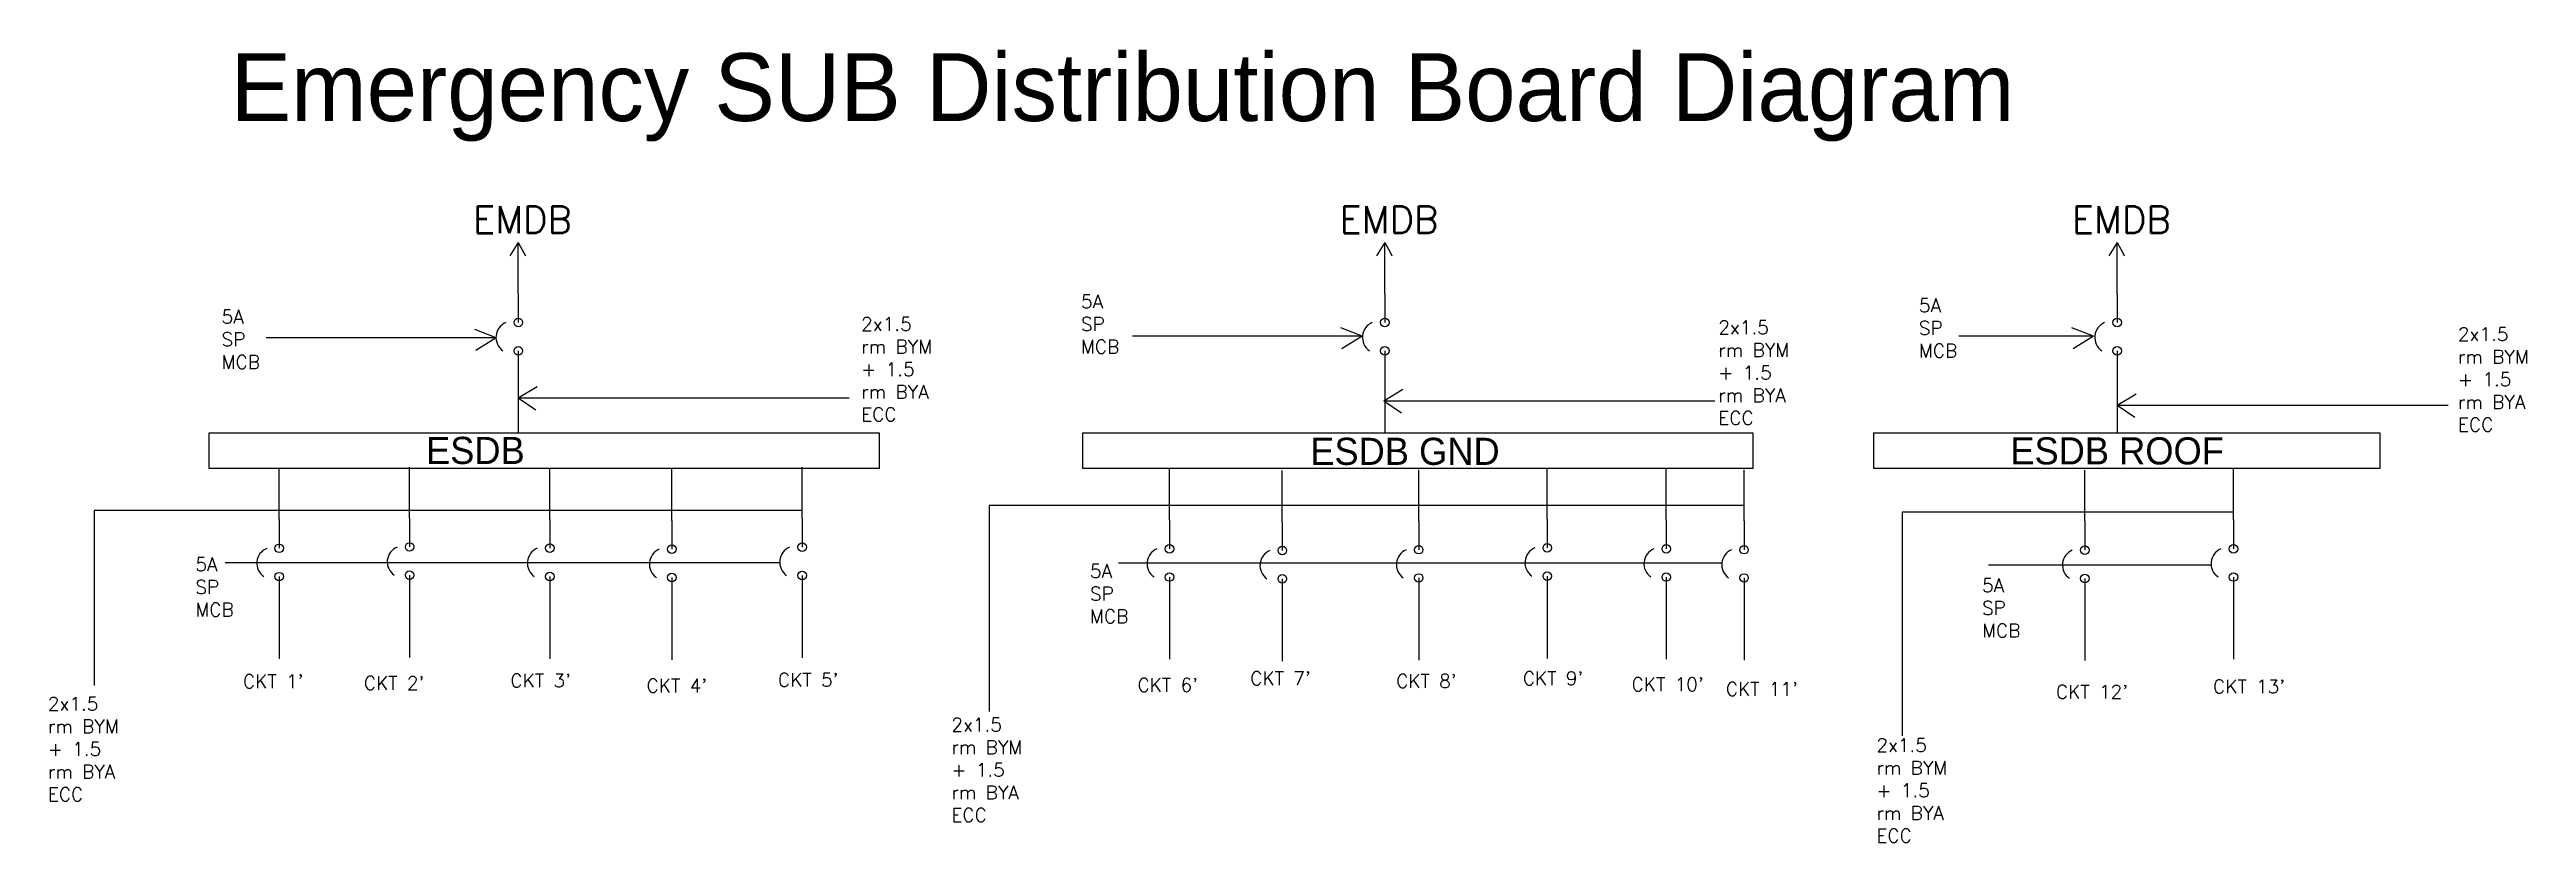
# Model space of a CAD drawing. Header units: inches. Extents: x 2471 to 10798, y -852 to 2323.
# Drawn here: x 5692 to 7884, y -179 to 522 of the extents above; entities that cross this region are included whole.
import ezdxf

# ---------------------------------------------------------------- set-up
doc = ezdxf.new("R2010")
doc.units = ezdxf.units.IN
doc.header["$LTSCALE"] = 20
doc.header["$MEASUREMENT"] = 0
doc.layers.add('Sub Distribution Board', color=250, linetype='Continuous')
doc.layers.add('Switchboard', color=250, linetype='Continuous')
doc.styles.get("Standard").update_dxf_attribs({"font": 'simplex.shx', "height": 6})

msp = doc.modelspace()

# ---------------------------------------------------------------- texts
at = {"layer": 'Sub Distribution Board', "attachment_point": 1}
for s, insert, char_height, width in [('{\\fSitka Heading|b0|i0|c0|p2;Emergency SUB Distribution Board Diagram}', (5852, 518.5), 60, 2007.148), ('{\\C6;EMDB}', (6066.5, 383.3), 24, 131.671), ('{\\C6;EMDB}', (6833.3, 383.3), 24, 131.671), ('{\\C6;EMDB}', (7481.4, 383.3), 24, 131.671), ('{\\C1;5A SP MCB}', (5844, 291.4), 12, 49.427), ('{\\C1;2x1.5 rm BYM + 1.5 rm BYA ECC}', (6410, 285), 12, 70.258), ('{\\C1;5A SP MCB}', (6604.5, 304.9), 12, 49.427), ('{\\C1;5A SP MCB}', (7346, 301.4), 12, 49.427), ('{\\C1;2x1.5 rm BYM + 1.5 rm BYA ECC}', (7168.5, 282), 12, 70.258), ('{\\C1;2x1.5 rm BYM + 1.5 rm BYA ECC}', (7823, 276), 12, 70.258), ('{\\fSitka Display|b0|i0|c0|p2;\\PESDB}', (6024.9, 219.2), 24, 1245.666), ('{\\fSitka Display|b0|i0|c0|p2;\\C4;ESDB GND}', (6807.4, 178.4), 24, 1245.666), ('{\\fSitka Display|b0|i0|c0|p2;\\C4;ESDB ROOF}', (7426.9, 178.8), 24, 1245.666), ('{\\C1;5A SP MCB}', (5820.8, 72.4), 12, 49.427), ('{\\C1;5A SP MCB}', (6612.5, 66.5), 12, 49.427), ('{\\C1;5A SP MCB}', (7401.9, 53.9), 12, 49.427), ("CKT 1'", (5862.9, -31), 12, 59.852), ("CKT 2'", (5969.9, -32.6), 12, 59.852), ("CKT 3'", (6099.6, -30.3), 12, 59.852), ("CKT 4'", (6220.1, -34.9), 12, 59.852), ("CKT 5'", (6336.4, -29.7), 12, 59.852), ("CKT 6'", (6654.5, -34.3), 12, 59.852), ("CKT 7'", (6754.3, -28.4), 12, 59.852), ("CKT 8'", (6883.4, -30.8), 12, 59.852), ("CKT 9'", (6995.5, -28.4), 12, 59.852), ("CKT 10'", (7091.8, -33.7), 12, 68.408), ("CKT 11'", (7175.2, -37.8), 12, 66.548), ("CKT 12'", (7467.3, -40.3), 12, 72.945), ("CKT 13'", (7606.3, -35.6), 12, 71.755), ('{\\C1;2x1.5 rm BYM + 1.5 rm BYA ECC}', (5690.2, -50.9), 12, 70.258), ('{\\C1;2x1.5 rm BYM + 1.5 rm BYA ECC}', (6489.8, -69.3), 12, 70.258), ('{\\C1;2x1.5 rm BYM + 1.5 rm BYA ECC}', (7308.4, -87.5), 12, 70.258)]:
    msp.add_mtext(s, dxfattribs=dict(at, insert=insert, char_height=char_height, width=width))

# ---------------------------------------------------------------- blocks, each defined once
blk = doc.blocks.new('CKT Breaker')
at = {"layer": 'Sub Distribution Board'}
for p, q in [((0, -45.2), (0, 0)), ((0, -131.9), (0, -168.4))]:
    blk.add_line(p, q, dxfattribs=at)
at = {"layer": 'Switchboard'}
for p, q in [((0, -45.2), (0, -38.3)), ((0, -45.2), (0, -70.7)), ((0, -95.7), (0, -121.5)), ((0, -121.5), (0, -131.9))]:
    blk.add_line(p, q, dxfattribs=at)
for centre in [(0, -70.7), (0, -95.7)]:
    blk.add_circle(centre, 3.77, dxfattribs=at)
blk.add_arc((-5.5, -83.9), 14.3, 113.0456, 235.2664, dxfattribs=at)

# ---------------------------------------------------------------- linework, layer by layer
at = {"layer": 'Sub Distribution Board'}
for p, q in [((6106.6, 351), (6099.1, 339.2)), ((6106.6, 351), (6111.5, 341.8)), ((6873.4, 351), (6866, 339.2)), ((6873.4, 351), (6878.3, 341.8)), ((7521.5, 351), (7514, 339.2)), ((7521.5, 351), (7526.4, 341.8)), ((6111.5, 341.8), (6112.8, 339.3)), ((6878.3, 341.8), (6879.7, 339.3)), ((7526.4, 341.8), (7527.8, 339.3)), ((6086.9, 266.7), (5883.5, 266.7)), ((6086.9, 266.7), (6068, 274.1)), ((6086.9, 266.7), (6069, 255.5)), ((6853.4, 268.2), (6650, 268.2)), ((6853.4, 268.2), (6834.5, 275.6)), ((6853.4, 268.2), (6835.5, 257)), ((7500.4, 268.2), (7381.5, 268.2)), ((7500.4, 268.2), (7481.5, 275.6)), ((7500.4, 268.2), (7482.5, 257)), ((6106.5, 213.6), (6123.4, 223.8)), ((6872.5, 211.1), (6889.4, 221.3)), ((6106.5, 213.6), (6399.4, 213.6)), ((6106.5, 213.6), (6122.2, 203)), ((6872.5, 211.1), (7165.4, 211.1)), ((6872.5, 211.1), (6888.2, 200.5)), ((7521.5, 207.1), (7538.4, 217.3)), ((7521.5, 207.1), (7814.4, 207.1)), ((7521.5, 207.1), (7537.2, 196.5)), ((5833, 182.6), (6425.9, 182.6)), ((5833, 151.1), (5833, 182.6)), ((6606.1, 182.6), (7199, 182.6)), ((6606.1, 151.1), (6606.1, 182.6)), ((7305.8, 182.6), (7753.8, 182.6)), ((6425.9, 151.1), (5833, 151.1)), ((7199, 151.1), (6606.1, 151.1)), ((7753.8, 151.1), (7305.8, 151.1))]:
    msp.add_line(p, q, dxfattribs=at)
at = {"layer": 'Switchboard'}
for p, q in [((6425.9, 182.6), (6425.9, 151.1)), ((7199, 182.6), (7199, 151.1)), ((7305.8, 182.6), (7305.8, 151.1)), ((7753.8, 182.6), (7753.8, 151.1)), ((6357.7, 114), (5731.3, 114)), ((5731.3, 114), (5731.3, -40.7)), ((7191.3, 118.6), (6523.4, 118.6)), ((6523.4, 118.6), (6523.4, -63.6)), ((7624.4, 112.7), (7331.3, 112.7)), ((7331.3, 112.7), (7331.3, -85.1)), ((6337.9, 67.9), (5847.2, 67.9)), ((7171.6, 67.5), (6637.6, 67.5)), ((7604.6, 65.6), (7407.6, 65.6))]:
    msp.add_line(p, q, dxfattribs=at)

# ---------------------------------------------------------------- block references
at = {"layer": 'Sub Distribution Board'}
for p in [(6106.6, 351), (6873.4, 351), (7521.5, 351), (5895, 151.3), (6010.4, 152.5), (6134.4, 151.4), (6242.4, 150.5), (6357.7, 152.3), (6682.8, 150.9), (6782.7, 149.3), (6903.4, 150.1), (7017.2, 151.7), (7122.5, 150.9), (7191.3, 150.1), (7492.9, 149.7), (7624.4, 150.9)]:
    msp.add_blockref('CKT Breaker', p, dxfattribs=at)

msp.set_redraw_order([(e.dxf.handle, doc.entitydb.next_handle()) for e in msp.query("TEXT MTEXT ATTDEF DIMENSION ARC_DIMENSION")])  # texts and dimensions are drawn at this point

doc.saveas('drawing.dxf')
